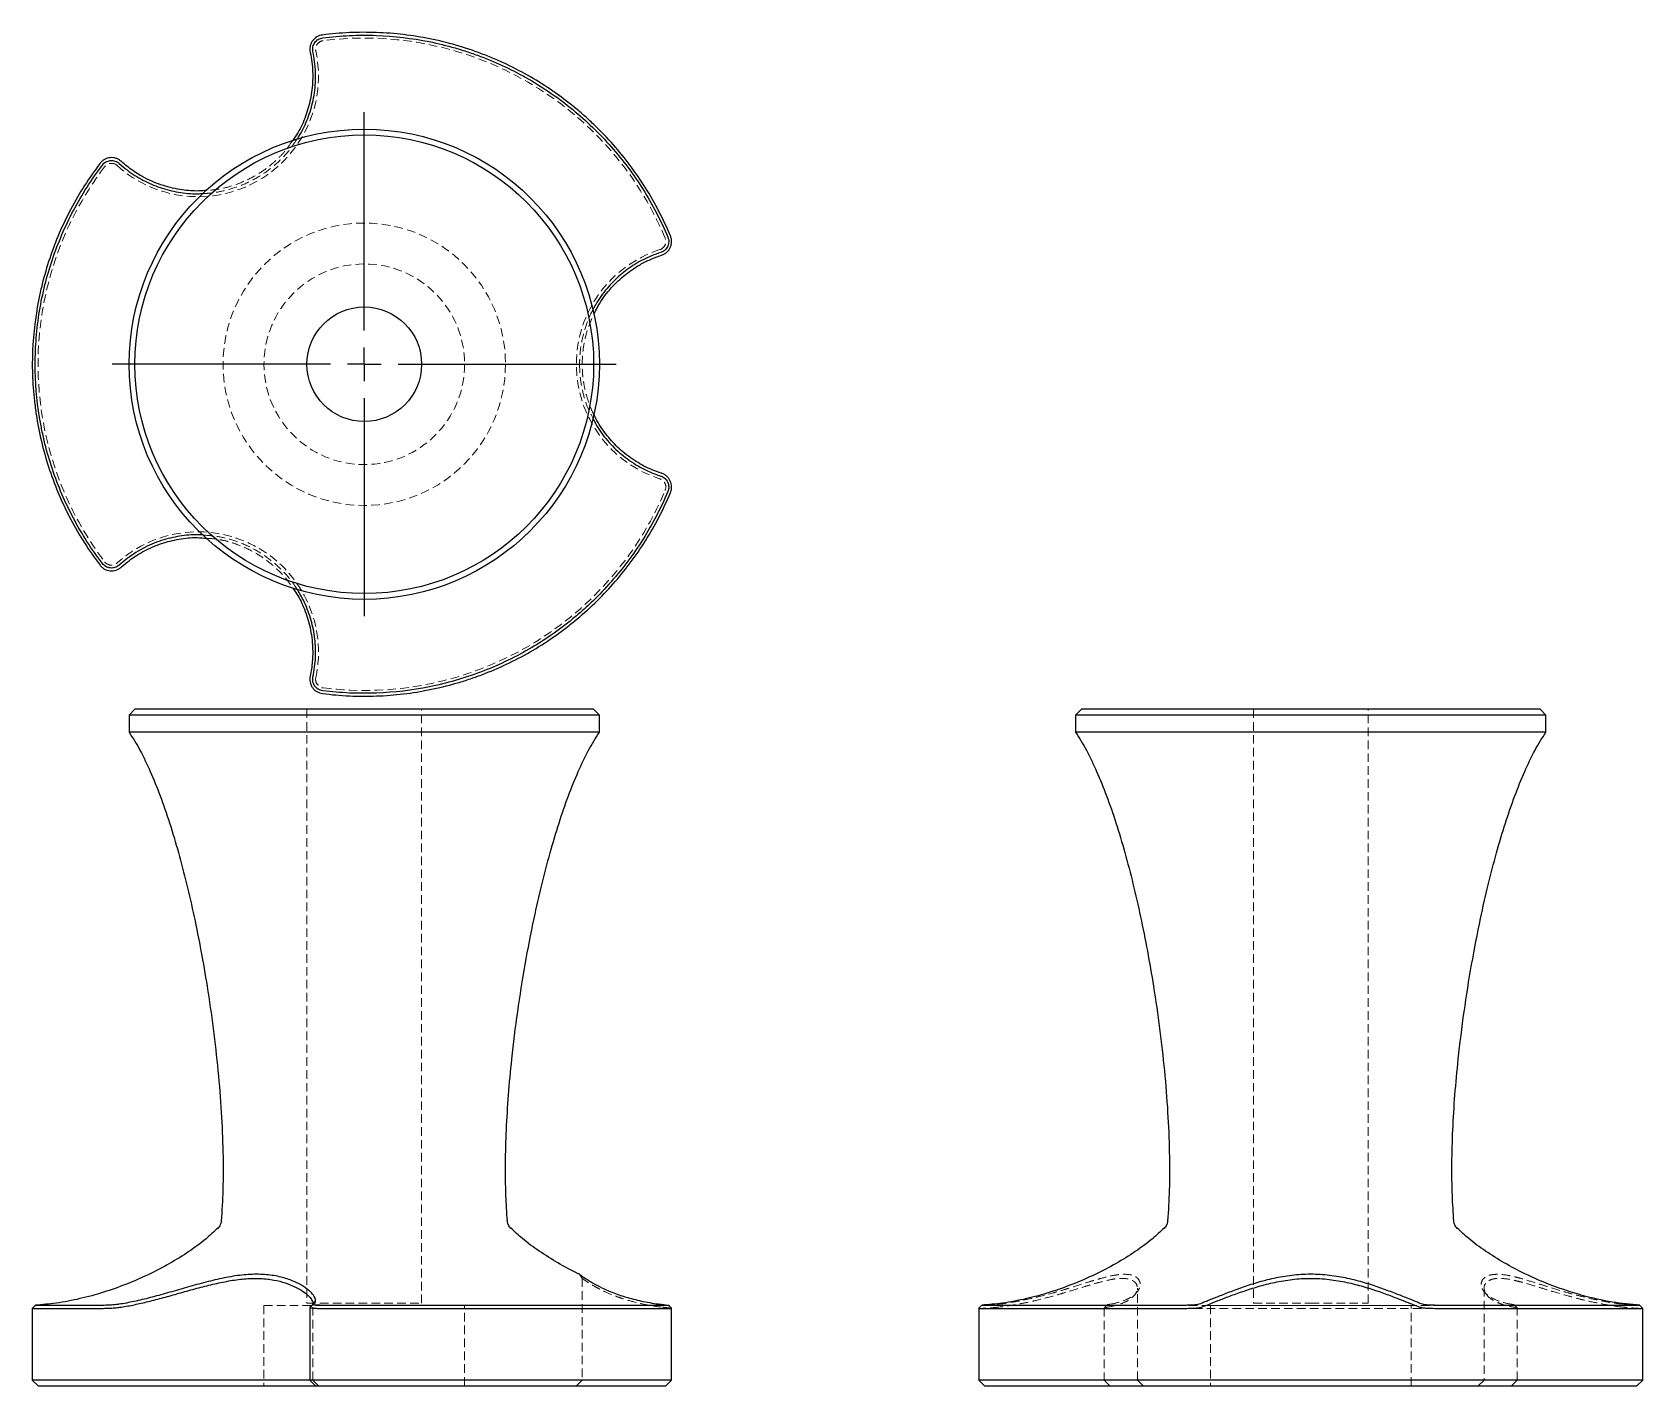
# Model space of a CAD drawing. Header units: millimetres. Extents: x 34 to 272, y 7 to 207.
import ezdxf

# ---------------------------------------------------------------- set-up
doc = ezdxf.new("R2010")
doc.units = ezdxf.units.MM
doc.linetypes.add('HIDDEN', pattern=[1.905, 1.27, -0.635])
doc.layers.add('10', color=7, linetype='Continuous')

# ---------------------------------------------------------------- blocks, each defined once
blk = doc.blocks.new('SW_CENTERMARKSYMBOL_0')
at = {"layer": '10', "color": 0}
for p, q in [((0, 5), (0, 37.25)), ((0, 0), (0, 2.5)), ((-5, 0), (-37.25, 0)), ((0, 0), (-2.5, 0)), ((0, 0), (0, -2.5)), ((0, 0), (2.5, 0)), ((5, 0), (37.25, 0)), ((0, -5), (0, -37.25))]:
    blk.add_line(p, q, dxfattribs=at)

msp = doc.modelspace()

# ---------------------------------------------------------------- linework, layer by layer
at = {"color": 7, "linetype": 'Continuous', "lineweight": 25}
for p, q in [((49.21, 107), (48.37, 106.15)), ((48.37, 106.15), (48.37, 103.61)), ((117.86, 106.15), (48.37, 106.15)), ((117.01, 107), (49.21, 107)), ((117.86, 106.15), (117.01, 107)), ((117.86, 103.61), (117.86, 106.15)), ((189.1, 107), (188.25, 106.15)), ((188.25, 106.15), (188.25, 103.61)), ((223, 106.15), (188.25, 106.15)), ((223, 107), (189.1, 107)), ((256.9, 107), (223, 107)), ((257.75, 106.15), (223, 106.15)), ((257.75, 106.15), (256.9, 107)), ((257.75, 103.61), (257.75, 106.15)), ((117.86, 103.61), (48.37, 103.61)), ((223, 103.61), (188.25, 103.61)), ((257.75, 103.61), (223, 103.61)), ((34.47, 18.89), (34.03, 18.42)), ((34.04, 18.44), (34.04, 7.85)), ((75.06, 18.58), (75.06, 7.85)), ((128.53, 7.85), (128.53, 18.45)), ((174.36, 18.89), (173.91, 18.42)), ((173.93, 18.44), (173.93, 7.85)), ((272.08, 18.42), (271.64, 18.89)), ((272.07, 7.85), (272.07, 18.44)), ((34.04, 7.85), (34.89, 7)), ((44.06, 7.85), (34.04, 7.85)), ((47.17, 7.85), (44.06, 7.85)), ((75.06, 7.85), (47.17, 7.85)), ((75.06, 7.85), (75.91, 7)), ((76.91, 7.85), (75.06, 7.85)), ((128.37, 7.85), (76.91, 7.85)), ((127.68, 7), (128.53, 7.85)), ((128.53, 7.85), (128.37, 7.85)), ((173.93, 7.85), (174.78, 7)), ((204.03, 7.85), (173.93, 7.85)), ((206.87, 7.85), (204.03, 7.85)), ((239.13, 7.85), (206.87, 7.85)), ((241.97, 7.85), (239.13, 7.85)), ((272.07, 7.85), (241.97, 7.85)), ((271.22, 7), (272.07, 7.85)), ((34.89, 7), (44.73, 7)), ((44.73, 7), (46.6, 7)), ((46.6, 7), (75.91, 7)), ((75.91, 7), (77.02, 7)), ((77.02, 7), (127.58, 7)), ((127.58, 7), (127.68, 7)), ((174.78, 7), (204.36, 7)), ((204.36, 7), (206.06, 7)), ((206.06, 7), (239.94, 7)), ((239.94, 7), (241.64, 7)), ((241.64, 7), (271.22, 7))]:
    msp.add_line(p, q, dxfattribs=at)
at = {"color": 7, "linetype": 'HIDDEN', "lineweight": 18}
for p, q in [((74.64, 107), (74.64, 19.2)), ((91.59, 19.2), (91.59, 107)), ((214.53, 107), (214.53, 19.2)), ((231.47, 19.2), (231.47, 107)), ((114.93, 23.48), (115.32, 22.88)), ((115.32, 22.88), (115.32, 7.85)), ((197.38, 7.85), (197.38, 21.45)), ((248.62, 21.45), (248.62, 7.85)), ((74.64, 19.2), (91.59, 19.2)), ((75.49, 19.2), (75.49, 19.21)), ((75.49, 7.85), (75.49, 19.2)), ((75.51, 19.05), (75.52, 19.03)), ((75.88, 19.72), (75.89, 19.55)), ((214.53, 19.2), (223, 19.2)), ((223, 19.2), (231.47, 19.2)), ((68.28, 18.86), (97.94, 18.86)), ((68.28, 18.86), (68.28, 7)), ((75.06, 18.58), (75.06, 18.58)), ((97.94, 7), (97.94, 18.86)), ((192.46, 18.49), (192.46, 7.85)), ((208.17, 18.86), (223, 18.86)), ((208.17, 18.86), (208.17, 7)), ((223, 18.86), (237.83, 18.86)), ((237.83, 7), (237.83, 18.86)), ((253.54, 7.85), (253.54, 18.49)), ((76.33, 7), (75.49, 7.85)), ((115.32, 7.85), (114.47, 7)), ((192.46, 7.85), (193.3, 7)), ((198.23, 7), (197.38, 7.85)), ((248.62, 7.85), (247.77, 7)), ((252.7, 7), (253.54, 7.85))]:
    msp.add_line(p, q, dxfattribs=at)
at = {"color": 7, "linetype": 'Continuous', "lineweight": 25}
for radius in [34.75, 33.9, 8.47]:
    msp.add_circle((83.11, 158), radius, dxfattribs=at)
at = {"color": 7, "linetype": 'HIDDEN', "lineweight": 18}
for radius in [20.87, 14.83]:
    msp.add_circle((83.11, 158), radius, dxfattribs=at)
for centre, radius, start, end in [((77.18, 204.57), 1.27, 97.261, 192.1256), ((83.11, 158), 48.22, 22.739, 97.261), ((58.54, 200.57), 17.8, 227.8744, 12.1256), ((83.11, 158), 48.22, 142.739, 217.261), ((45.75, 186.43), 1.27, 47.8744, 142.739), ((126.41, 176.15), 1.27, 287.8744, 22.739), ((132.26, 158), 17.8, 107.8744, 252.1256), ((126.41, 139.85), 1.27, 337.261, 72.1256), ((83.11, 158), 48.22, 262.739, 337.261), ((58.54, 115.43), 17.8, 347.8744, 132.1256), ((45.75, 129.57), 1.27, 217.261, 312.1256), ((77.18, 111.43), 1.27, 167.8744, 262.739)]:
    msp.add_arc(centre, radius, start, end, dxfattribs=at)
at = {"color": 7, "linetype": 'Continuous', "lineweight": 25}
for points, knots in [([(76.91, 206.67), (76.76, 206.66), (76.62, 206.62), (76.34, 206.53), (76.21, 206.46), (75.84, 206.24), (75.62, 206.03), (75.36, 205.68), (75.29, 205.55), (75.18, 205.28), (75.13, 205.14), (75.07, 204.85), (75.06, 204.71), (75.06, 204.42), (75.08, 204.27), (75.11, 204.13)], [0, 0, 0, 0, 0.125, 0.125, 0.25, 0.25, 0.5, 0.5, 0.625, 0.625, 0.75, 0.75, 0.875, 0.875, 1, 1, 1, 1]), ([(75.51, 204.25), (75.47, 204.48), (75.47, 204.71), (75.57, 205.16), (75.67, 205.38), (75.94, 205.75), (76.11, 205.91), (76.51, 206.15), (76.73, 206.23), (76.96, 206.25)], [0, 0, 0, 0, 0.25, 0.25, 0.5, 0.5, 0.75, 0.75, 1, 1, 1, 1]), ([(128.37, 176.97), (127.85, 178.2), (127.28, 179.42), (126.05, 181.79), (125.38, 182.96), (123.25, 186.34), (121.67, 188.46), (119.05, 191.44), (118.13, 192.39), (116.7, 193.78), (116.21, 194.23), (115.21, 195.12), (114.7, 195.55), (112.12, 197.67), (109.94, 199.17), (106.51, 201.15), (105.33, 201.77), (103.54, 202.62), (102.93, 202.89), (101.7, 203.41), (101.08, 203.66), (97.95, 204.85), (95.4, 205.58), (90.22, 206.62), (87.59, 206.94), (83.58, 207.08), (82.24, 207.08), (79.57, 206.96), (78.24, 206.84), (76.91, 206.67)], [0, 0, 0, 0, 0.0625, 0.0625, 0.125, 0.125, 0.25, 0.25, 0.3125, 0.3125, 0.34375, 0.34375, 0.375, 0.375, 0.5, 0.5, 0.5625, 0.5625, 0.59375, 0.59375, 0.625, 0.625, 0.75, 0.75, 0.875, 0.875, 0.9375, 0.9375, 1, 1, 1, 1]), ([(76.96, 206.25), (78.28, 206.42), (79.6, 206.54), (82.25, 206.65), (83.59, 206.66), (87.55, 206.51), (90.15, 206.2), (94, 205.43), (95.28, 205.12), (97.18, 204.57), (97.81, 204.37), (99.06, 203.96), (99.69, 203.74), (102.79, 202.57), (105.16, 201.44), (108.56, 199.48), (109.67, 198.78), (111.83, 197.28), (112.89, 196.49), (115.97, 193.96), (117.85, 192.13), (121.32, 188.2), (122.89, 186.1), (125.02, 182.73), (125.68, 181.58), (126.9, 179.23), (127.46, 178.03), (127.98, 176.8)], [0, 0, 0, 0, 0.0625, 0.0625, 0.125, 0.125, 0.25, 0.25, 0.3125, 0.3125, 0.34375, 0.34375, 0.375, 0.375, 0.5, 0.5, 0.5625, 0.5625, 0.625, 0.625, 0.75, 0.75, 0.875, 0.875, 0.9375, 0.9375, 1, 1, 1, 1]), ([(75.12, 204.08), (75.21, 203.6), (75.46, 202.22), (75.54, 199.9), (75.23, 197.21), (74.47, 194.62), (73.57, 192.54), (72.76, 191.42), (72.48, 191.05)], [0, 0, 0, 0, 0.1054636, 0.3009333, 0.5019197, 0.6972755, 0.8972938, 1, 1, 1, 1]), ([(73.17, 191.29), (73.25, 191.39), (73.86, 192.24), (74.67, 194.02), (75.56, 196.69), (75.9, 199.12), (75.92, 201.17), (75.8, 202.71), (75.61, 203.72), (75.52, 204.22)], [0, 0, 0, 0, 0.029826, 0.2319485, 0.4388491, 0.6609743, 0.7758198, 0.8906541, 1, 1, 1, 1]), ([(47.17, 188), (47.06, 188.1), (46.94, 188.18), (46.69, 188.33), (46.55, 188.39), (46.14, 188.53), (45.84, 188.56), (45.41, 188.52), (45.26, 188.49), (44.98, 188.41), (44.85, 188.35), (44.59, 188.21), (44.47, 188.12), (44.25, 187.93), (44.15, 187.83), (44.06, 187.71)], [0, 0, 0, 0, 0.125, 0.125, 0.25, 0.25, 0.5, 0.5, 0.625, 0.625, 0.75, 0.75, 0.875, 0.875, 1, 1, 1, 1]), ([(44.4, 187.45), (44.54, 187.64), (44.71, 187.79), (45.12, 188.02), (45.34, 188.09), (45.8, 188.14), (46.04, 188.11), (46.48, 187.97), (46.68, 187.86), (46.85, 187.71)], [0, 0, 0, 0, 0.25, 0.25, 0.5, 0.5, 0.75, 0.75, 1, 1, 1, 1]), ([(44.06, 187.71), (43.25, 186.64), (42.48, 185.54), (41.04, 183.29), (40.36, 182.13), (38.49, 178.59), (37.45, 176.16), (36.19, 172.4), (35.82, 171.13), (35.33, 169.2), (35.19, 168.55), (34.92, 167.24), (34.8, 166.58), (34.26, 163.29), (34.04, 160.65), (34.04, 156.68), (34.1, 155.36), (34.26, 153.38), (34.33, 152.72), (34.49, 151.39), (34.58, 150.73), (35.12, 147.43), (35.76, 144.86), (37.45, 139.85), (38.49, 137.41), (40.37, 133.86), (41.05, 132.71), (42.48, 130.45), (43.25, 129.36), (44.06, 128.29)], [0, 0, 0, 0, 0.0625, 0.0625, 0.125, 0.125, 0.25, 0.25, 0.3125, 0.3125, 0.34375, 0.34375, 0.375, 0.375, 0.5, 0.5, 0.5625, 0.5625, 0.59375, 0.59375, 0.625, 0.625, 0.75, 0.75, 0.875, 0.875, 0.9375, 0.9375, 1, 1, 1, 1]), ([(44.4, 128.55), (43.59, 129.61), (42.83, 130.69), (41.41, 132.93), (40.74, 134.08), (38.88, 137.59), (37.85, 140), (36.6, 143.72), (36.23, 144.98), (35.75, 146.89), (35.6, 147.54), (35.34, 148.83), (35.22, 149.49), (34.68, 152.75), (34.47, 155.37), (34.47, 159.3), (34.52, 160.61), (34.73, 163.23), (34.89, 164.54), (35.54, 168.47), (36.18, 171.02), (37.86, 175.99), (38.89, 178.4), (40.75, 181.93), (41.41, 183.07), (42.84, 185.31), (43.59, 186.39), (44.4, 187.45)], [0, 0, 0, 0, 0.0625, 0.0625, 0.125, 0.125, 0.25, 0.25, 0.3125, 0.3125, 0.34375, 0.34375, 0.375, 0.375, 0.5, 0.5, 0.5625, 0.5625, 0.625, 0.625, 0.75, 0.75, 0.875, 0.875, 0.9375, 0.9375, 1, 1, 1, 1]), ([(46.88, 187.68), (47.27, 187.35), (48.36, 186.42), (50.37, 185.16), (52.92, 184.05), (55.64, 183.38), (57.8, 183.16), (59.04, 183.23), (59.33, 183.24)], [0, 0, 0, 0, 0.1098413, 0.3126483, 0.5154001, 0.7235231, 0.9372715, 1, 1, 1, 1]), ([(59.85, 183.71), (59.45, 183.67), (58.22, 183.55), (56.05, 183.75), (53.36, 184.34), (50.92, 185.36), (48.84, 186.59), (47.75, 187.5), (47.2, 187.96)], [0, 0, 0, 0, 0.08772, 0.269797, 0.479401, 0.695043, 0.846207, 1, 1, 1, 1]), ([(127.98, 176.8), (128.07, 176.59), (128.11, 176.36), (128.1, 175.89), (128.05, 175.66), (127.87, 175.24), (127.73, 175.05), (127.39, 174.74), (127.19, 174.62), (126.97, 174.55)], [0, 0, 0, 0, 0.25, 0.25, 0.5, 0.5, 0.75, 0.75, 1, 1, 1, 1]), ([(127.06, 174.13), (127.2, 174.18), (127.34, 174.23), (127.59, 174.38), (127.71, 174.47), (128.04, 174.76), (128.21, 175), (128.4, 175.39), (128.45, 175.53), (128.51, 175.82), (128.53, 175.96), (128.53, 176.26), (128.52, 176.4), (128.47, 176.69), (128.42, 176.83), (128.37, 176.97)], [0, 0, 0, 0, 0.125, 0.125, 0.25, 0.25, 0.5, 0.5, 0.625, 0.625, 0.75, 0.75, 0.875, 0.875, 1, 1, 1, 1]), ([(126.93, 174.53), (126.48, 174.37), (125.14, 173.9), (123.07, 172.82), (120.84, 171.19), (118.89, 169.18), (117.61, 167.41), (117.03, 166.3), (116.9, 166.04)], [0, 0, 0, 0, 0.105571, 0.308332, 0.511041, 0.719098, 0.933485, 1, 1, 1, 1]), ([(117.05, 165.34), (117.25, 165.77), (117.86, 167.11), (119.32, 169.04), (121.03, 170.76), (122.59, 171.94), (123.91, 172.77), (125.38, 173.53), (126.47, 173.92), (127.02, 174.12)], [0, 0, 0, 0, 0.106044, 0.321953, 0.533155, 0.64201, 0.750858, 0.874706, 1, 1, 1, 1]), ([(116.9, 150.06), (117.04, 149.75), (117.59, 148.54), (118.99, 146.7), (121.08, 144.61), (123.21, 143.13), (125.19, 142.09), (126.35, 141.68), (126.93, 141.47)], [0, 0, 0, 0, 0.074743, 0.29617, 0.511728, 0.733462, 0.86588, 1, 1, 1, 1]), ([(127.02, 141.88), (126.57, 142.04), (125.26, 142.51), (123.22, 143.59), (121.05, 145.2), (119.17, 147.14), (117.85, 148.98), (117.22, 150.2), (117.01, 150.62)], [0, 0, 0, 0, 0.103291, 0.298851, 0.49988, 0.695324, 0.895444, 1, 1, 1, 1]), ([(126.97, 141.45), (127.19, 141.38), (127.39, 141.26), (127.73, 140.95), (127.87, 140.76), (128.05, 140.33), (128.1, 140.1), (128.11, 139.64), (128.07, 139.41), (127.98, 139.2)], [0, 0, 0, 0, 0.25, 0.25, 0.5, 0.5, 0.75, 0.75, 1, 1, 1, 1]), ([(128.37, 139.03), (128.42, 139.17), (128.47, 139.31), (128.52, 139.6), (128.53, 139.75), (128.53, 140.18), (128.46, 140.48), (128.27, 140.87), (128.2, 141), (128.02, 141.24), (127.93, 141.34), (127.71, 141.54), (127.59, 141.62), (127.34, 141.77), (127.2, 141.82), (127.06, 141.87)], [0, 0, 0, 0, 0.125, 0.125, 0.25, 0.25, 0.5, 0.5, 0.625, 0.625, 0.75, 0.75, 0.875, 0.875, 1, 1, 1, 1]), ([(76.91, 109.33), (78.24, 109.16), (79.58, 109.04), (82.25, 108.92), (83.59, 108.92), (87.59, 109.06), (90.22, 109.38), (94.1, 110.16), (95.39, 110.47), (97.3, 111.02), (97.94, 111.22), (99.21, 111.64), (99.84, 111.87), (102.96, 113.05), (105.35, 114.18), (108.79, 116.16), (109.9, 116.87), (111.54, 118), (112.08, 118.39), (113.15, 119.19), (113.67, 119.61), (116.26, 121.73), (118.17, 123.57), (121.66, 127.53), (123.25, 129.65), (125.39, 133.05), (126.05, 134.22), (127.28, 136.59), (127.85, 137.8), (128.37, 139.03)], [0, 0, 0, 0, 0.0625, 0.0625, 0.125, 0.125, 0.25, 0.25, 0.3125, 0.3125, 0.34375, 0.34375, 0.375, 0.375, 0.5, 0.5, 0.5625, 0.5625, 0.59375, 0.59375, 0.625, 0.625, 0.75, 0.75, 0.875, 0.875, 0.9375, 0.9375, 1, 1, 1, 1]), ([(127.98, 139.2), (127.46, 137.97), (126.9, 136.77), (125.67, 134.42), (125.01, 133.26), (122.9, 129.91), (121.32, 127.81), (118.72, 124.86), (117.82, 123.91), (116.4, 122.53), (115.92, 122.08), (114.93, 121.2), (114.42, 120.77), (111.86, 118.67), (109.7, 117.18), (105.17, 114.56), (102.79, 113.44), (97.82, 111.56), (95.3, 110.83), (90.16, 109.8), (87.55, 109.49), (84.24, 109.37), (83.57, 109.36), (82.25, 109.36), (81.59, 109.38), (79.6, 109.46), (78.28, 109.58), (76.96, 109.75)], [0, 0, 0, 0, 0.0625, 0.0625, 0.125, 0.125, 0.25, 0.25, 0.3125, 0.3125, 0.34375, 0.34375, 0.375, 0.375, 0.5, 0.5, 0.625, 0.625, 0.75, 0.75, 0.875, 0.875, 0.90625, 0.90625, 0.9375, 0.9375, 1, 1, 1, 1]), ([(59.35, 132.74), (59.18, 132.76), (58.12, 132.87), (56.13, 132.68), (53.38, 132.11), (51.11, 131.19), (49.33, 130.18), (48.04, 129.31), (47.26, 128.64), (46.88, 128.32)], [0, 0, 0, 0, 0.0367388, 0.2372833, 0.4425587, 0.6632083, 0.7772945, 0.8913696, 1, 1, 1, 1]), ([(47.2, 128.04), (47.58, 128.35), (48.64, 129.26), (50.61, 130.49), (53.1, 131.57), (55.72, 132.2), (57.98, 132.46), (59.37, 132.32), (59.85, 132.27)], [0, 0, 0, 0, 0.105193, 0.300116, 0.50054, 0.69535, 0.894807, 1, 1, 1, 1]), ([(44.06, 128.29), (44.15, 128.17), (44.25, 128.07), (44.47, 127.88), (44.59, 127.79), (44.98, 127.58), (45.26, 127.49), (45.7, 127.45), (45.85, 127.45), (46.14, 127.49), (46.28, 127.52), (46.56, 127.61), (46.69, 127.67), (46.94, 127.82), (47.06, 127.9), (47.17, 128)], [0, 0, 0, 0, 0.125, 0.125, 0.25, 0.25, 0.5, 0.5, 0.625, 0.625, 0.75, 0.75, 0.875, 0.875, 1, 1, 1, 1]), ([(46.85, 128.29), (46.68, 128.14), (46.48, 128.03), (46.04, 127.89), (45.8, 127.86), (45.34, 127.91), (45.12, 127.98), (44.72, 128.21), (44.54, 128.36), (44.4, 128.55)], [0, 0, 0, 0, 0.25, 0.25, 0.5, 0.5, 0.75, 0.75, 1, 1, 1, 1]), ([(72.52, 124.93), (72.74, 124.63), (73.44, 123.65), (74.35, 121.69), (75.18, 119.07), (75.51, 116.44), (75.48, 114.03), (75.24, 112.63), (75.12, 111.92)], [0, 0, 0, 0, 0.082594, 0.265635, 0.476337, 0.693105, 0.845228, 1, 1, 1, 1]), ([(75.52, 111.78), (75.61, 112.28), (75.88, 113.7), (75.96, 116.06), (75.65, 118.83), (74.87, 121.52), (73.98, 123.5), (73.3, 124.53), (73.15, 124.77)], [0, 0, 0, 0, 0.110032, 0.31309, 0.516093, 0.724474, 0.938478, 1, 1, 1, 1]), ([(75.11, 111.87), (75.08, 111.73), (75.06, 111.58), (75.06, 111.29), (75.07, 111.15), (75.16, 110.72), (75.28, 110.44), (75.53, 110.09), (75.63, 109.97), (75.84, 109.77), (75.96, 109.69), (76.21, 109.54), (76.35, 109.47), (76.62, 109.38), (76.76, 109.34), (76.91, 109.33)], [0, 0, 0, 0, 0.125, 0.125, 0.25, 0.25, 0.5, 0.5, 0.625, 0.625, 0.75, 0.75, 0.875, 0.875, 1, 1, 1, 1]), ([(76.96, 109.75), (76.73, 109.77), (76.51, 109.85), (76.11, 110.09), (75.94, 110.25), (75.67, 110.62), (75.57, 110.84), (75.47, 111.29), (75.47, 111.52), (75.51, 111.75)], [0, 0, 0, 0, 0.25, 0.25, 0.5, 0.5, 0.75, 0.75, 1, 1, 1, 1]), ([(48.37, 103.61), (48.91, 102.73), (50.07, 100.87), (51.55, 97.71), (53.01, 94.12), (54.38, 90.12), (55.68, 85.77), (56.88, 81.14), (57.99, 76.29), (59, 71.24), (59.95, 65.73), (60.8, 59.82), (61.51, 53.61), (62, 47.51), (62.25, 41.63), (62.27, 36.27), (62.06, 32.89), (61.96, 31.37)], [0, 0, 0, 0, 0.041632, 0.088534, 0.140676, 0.197775, 0.259353, 0.323588, 0.390846, 0.460359, 0.531312, 0.616491, 0.701108, 0.783803, 0.863317, 0.938553, 1, 1, 1, 1]), ([(104.26, 31.37), (104.18, 32.63), (103.99, 35.46), (103.96, 39.95), (104.09, 44.9), (104.41, 50.04), (104.95, 55.86), (105.75, 62.3), (106.85, 69.24), (108.06, 75.49), (109.31, 80.99), (110.53, 85.69), (111.83, 90.08), (113.21, 94.1), (114.66, 97.69), (116.16, 100.86), (117.31, 102.73), (117.86, 103.61)], [0, 0, 0, 0, 0.050972, 0.114428, 0.181221, 0.250709, 0.322149, 0.417289, 0.512434, 0.605594, 0.674335, 0.739952, 0.801706, 0.858966, 0.911249, 0.958272, 1, 1, 1, 1]), ([(188.25, 103.61), (188.8, 102.73), (189.95, 100.87), (191.44, 97.71), (192.89, 94.12), (194.27, 90.12), (195.56, 85.77), (196.77, 81.14), (197.88, 76.29), (198.88, 71.24), (199.84, 65.73), (200.69, 59.82), (201.4, 53.61), (201.89, 47.51), (202.13, 41.63), (202.16, 36.27), (201.95, 32.89), (201.85, 31.37)], [0, 0, 0, 0, 0.041632, 0.088534, 0.140676, 0.197775, 0.259353, 0.323588, 0.390846, 0.460359, 0.531311, 0.61649, 0.701108, 0.783802, 0.863316, 0.938552, 1, 1, 1, 1]), ([(244.15, 31.37), (244.07, 32.63), (243.88, 35.46), (243.85, 39.95), (243.98, 44.9), (244.3, 50.04), (244.84, 55.86), (245.64, 62.3), (246.74, 69.24), (247.95, 75.49), (249.19, 80.99), (250.41, 85.69), (251.72, 90.08), (253.1, 94.1), (254.55, 97.69), (256.04, 100.86), (257.2, 102.73), (257.75, 103.61)], [0, 0, 0, 0, 0.050974, 0.11443, 0.181223, 0.25071, 0.32215, 0.41729, 0.512435, 0.605594, 0.674335, 0.739953, 0.801706, 0.858966, 0.91125, 0.958272, 1, 1, 1, 1]), ([(61.98, 31.37), (61.94, 31.16), (61.87, 30.75), (61.6, 30.43), (61.46, 30.27)], [0, 0, 0, 0, 0.500001, 1, 1, 1, 1]), ([(201.87, 31.37), (201.83, 31.16), (201.76, 30.75), (201.48, 30.43), (201.35, 30.27)], [0, 0, 0, 0, 0.499994, 1, 1, 1, 1]), ([(244.66, 30.27), (244.52, 30.43), (244.25, 30.75), (244.17, 31.16), (244.14, 31.37)], [0, 0, 0, 0, 0.5000244, 1, 1, 1, 1]), ([(61.44, 30.29), (60.87, 29.76), (59.54, 28.51), (57.15, 26.78), (54.32, 25.01), (51.23, 23.41), (47.96, 21.99), (44.57, 20.78), (41.1, 19.84), (37.73, 19.18), (35.52, 18.99), (34.49, 18.91)], [0, 0, 0, 0, 0.078126, 0.184385, 0.296588, 0.413768, 0.53454, 0.655129, 0.776195, 0.896477, 1, 1, 1, 1]), ([(114.94, 23.49), (114.87, 23.52), (113.76, 23.99), (111.76, 25.13), (108.98, 26.84), (106.65, 28.55), (105.34, 29.77), (104.79, 30.29)], [0, 0, 0, 0, 0.016467, 0.295204, 0.562131, 0.815082, 1, 1, 1, 1]), ([(201.33, 30.29), (200.76, 29.76), (199.42, 28.51), (197.03, 26.78), (194.21, 25.01), (191.12, 23.41), (187.85, 21.99), (184.46, 20.78), (180.99, 19.84), (177.62, 19.18), (175.41, 19), (174.39, 18.91)], [0, 0, 0, 0, 0.078112, 0.184405, 0.296644, 0.413862, 0.534672, 0.655299, 0.776403, 0.896724, 1, 1, 1, 1]), ([(271.64, 18.91), (270.29, 19.04), (267.41, 19.3), (263.11, 20.3), (258.77, 21.72), (254.94, 23.37), (251.64, 25.11), (248.87, 26.85), (246.54, 28.55), (245.23, 29.77), (244.67, 30.29)], [0, 0, 0, 0, 0.136703, 0.290257, 0.444005, 0.595044, 0.70983, 0.819753, 0.92392, 1, 1, 1, 1]), ([(75.52, 19.05), (75.72, 19.16), (75.84, 19.3), (75.93, 19.63), (75.9, 19.83), (75.71, 20.26), (75.55, 20.49), (75.2, 20.86), (75.06, 20.98), (74.76, 21.23), (74.59, 21.36), (74.05, 21.74), (73.62, 22), (72.9, 22.35), (72.64, 22.46), (72.09, 22.68), (71.79, 22.78), (70.87, 23.06), (70.21, 23.22), (69.13, 23.37), (68.76, 23.41), (67.99, 23.47), (67.59, 23.48), (66.39, 23.48), (65.55, 23.43), (64.26, 23.27), (63.82, 23.2), (62.93, 23.05), (62.49, 22.97), (61.15, 22.68), (60.25, 22.46), (58.9, 22.11), (58.44, 21.98), (57.54, 21.73), (57.1, 21.61), (55.77, 21.23), (54.89, 20.97), (53.58, 20.6), (53.15, 20.48), (52.3, 20.25), (51.88, 20.14), (50.65, 19.82), (49.85, 19.63), (48.32, 19.3), (47.58, 19.16), (46.88, 19.05)], [0, 0, 0, 0, 0.0625, 0.0625, 0.125, 0.125, 0.1875, 0.1875, 0.21875, 0.21875, 0.25, 0.25, 0.3125, 0.3125, 0.34375, 0.34375, 0.375, 0.375, 0.4375, 0.4375, 0.46875, 0.46875, 0.5, 0.5, 0.5625, 0.5625, 0.59375, 0.59375, 0.625, 0.625, 0.6875, 0.6875, 0.71875, 0.71875, 0.75, 0.75, 0.8125, 0.8125, 0.84375, 0.84375, 0.875, 0.875, 0.9375, 0.9375, 1, 1, 1, 1]), ([(47.2, 18.63), (47.81, 18.73), (48.46, 18.85), (49.8, 19.13), (50.49, 19.29), (51.56, 19.55), (51.93, 19.64), (52.67, 19.83), (53.04, 19.94), (54.18, 20.24), (54.94, 20.46), (56.49, 20.89), (57.27, 21.11), (58.46, 21.44), (58.86, 21.54), (59.65, 21.75), (60.04, 21.84), (61.22, 22.13), (62, 22.3), (63.16, 22.51), (63.55, 22.58), (64.32, 22.69), (64.7, 22.74), (65.83, 22.85), (66.55, 22.88), (67.6, 22.87), (67.95, 22.85), (68.62, 22.8), (68.95, 22.76), (69.89, 22.62), (70.48, 22.49), (71.56, 22.18), (72.06, 21.99), (72.96, 21.6), (73.36, 21.39), (74.06, 20.95), (74.37, 20.73), (74.86, 20.3), (75.06, 20.09), (75.35, 19.69), (75.44, 19.51), (75.47, 19.34)], [0, 0, 0, 0, 0.0625, 0.0625, 0.125, 0.125, 0.15625, 0.15625, 0.1875, 0.1875, 0.25, 0.25, 0.3125, 0.3125, 0.34375, 0.34375, 0.375, 0.375, 0.4375, 0.4375, 0.46875, 0.46875, 0.5, 0.5, 0.5625, 0.5625, 0.59375, 0.59375, 0.625, 0.625, 0.6875, 0.6875, 0.75, 0.75, 0.8125, 0.8125, 0.875, 0.875, 0.9375, 0.9375, 1, 1, 1, 1]), ([(114.93, 23.48), (114.93, 23.48), (115.01, 23.42), (115.3, 23.21), (115.52, 23.06), (115.95, 22.78), (116.11, 22.67), (116.46, 22.46), (116.65, 22.34), (117.26, 21.99), (117.72, 21.74), (118.77, 21.23), (119.37, 20.97), (120.64, 20.48), (121.32, 20.25), (122.41, 19.93), (122.79, 19.83), (123.57, 19.64), (123.97, 19.54), (125.19, 19.3), (126.04, 19.16), (126.93, 19.05)], [0, 0, 0, 0, 0.125, 0.125, 0.25, 0.25, 0.3125, 0.3125, 0.375, 0.375, 0.5, 0.5, 0.625, 0.625, 0.75, 0.75, 0.8125, 0.8125, 0.875, 0.875, 1, 1, 1, 1]), ([(223, 23.48), (222.06, 23.48), (221.12, 23.42), (219.3, 23.21), (218.41, 23.06), (217.11, 22.78), (216.68, 22.67), (215.84, 22.46), (215.43, 22.34), (214.23, 21.99), (213.47, 21.74), (212.03, 21.23), (211.34, 20.97), (210.08, 20.48), (209.5, 20.25), (208.7, 19.93), (208.45, 19.83), (207.97, 19.64), (207.74, 19.54), (207.11, 19.3), (206.75, 19.16), (206.47, 19.05)], [0, 0, 0, 0, 0.125, 0.125, 0.25, 0.25, 0.3125, 0.3125, 0.375, 0.375, 0.5, 0.5, 0.625, 0.625, 0.75, 0.75, 0.8125, 0.8125, 0.875, 0.875, 1, 1, 1, 1]), ([(206.88, 18.63), (207.16, 18.74), (207.52, 18.88), (208.33, 19.2), (208.79, 19.39), (209.57, 19.69), (209.84, 19.8), (210.42, 20.02), (210.72, 20.13), (211.65, 20.48), (212.31, 20.72), (213.37, 21.08), (213.73, 21.2), (214.48, 21.45), (214.86, 21.56), (216.03, 21.9), (216.84, 22.11), (218.1, 22.38), (218.52, 22.46), (219.39, 22.6), (219.83, 22.67), (221.18, 22.82), (222.08, 22.88), (223, 22.88)], [0, 0, 0, 0, 0.125, 0.125, 0.25, 0.25, 0.3125, 0.3125, 0.375, 0.375, 0.5, 0.5, 0.5625, 0.5625, 0.625, 0.625, 0.75, 0.75, 0.8125, 0.8125, 0.875, 0.875, 1, 1, 1, 1]), ([(239.53, 19.05), (239.25, 19.16), (238.89, 19.3), (238.05, 19.63), (237.57, 19.83), (236.51, 20.25), (235.92, 20.49), (234.97, 20.85), (234.64, 20.98), (233.96, 21.23), (233.6, 21.36), (232.52, 21.74), (231.76, 21.99), (230.57, 22.35), (230.16, 22.46), (229.32, 22.68), (228.89, 22.78), (227.59, 23.06), (226.7, 23.21), (225.33, 23.37), (224.87, 23.41), (223.94, 23.47), (223.47, 23.48), (223, 23.48)], [0, 0, 0, 0, 0.125, 0.125, 0.25, 0.25, 0.375, 0.375, 0.4375, 0.4375, 0.5, 0.5, 0.625, 0.625, 0.6875, 0.6875, 0.75, 0.75, 0.875, 0.875, 0.9375, 0.9375, 1, 1, 1, 1]), ([(223, 22.88), (223.92, 22.88), (224.83, 22.82), (226.61, 22.62), (227.47, 22.47), (228.74, 22.2), (229.16, 22.1), (229.97, 21.89), (230.37, 21.78), (231.54, 21.44), (232.28, 21.21), (233.69, 20.73), (234.36, 20.48), (235.59, 20.01), (236.16, 19.79), (236.94, 19.48), (237.19, 19.38), (237.65, 19.2), (237.88, 19.11), (238.49, 18.87), (238.84, 18.74), (239.12, 18.63)], [0, 0, 0, 0, 0.125, 0.125, 0.25, 0.25, 0.3125, 0.3125, 0.375, 0.375, 0.5, 0.5, 0.625, 0.625, 0.75, 0.75, 0.8125, 0.8125, 0.875, 0.875, 1, 1, 1, 1]), ([(46.85, 19.05), (46.68, 19.02), (46.48, 19), (46.04, 18.96), (45.8, 18.94), (45.34, 18.91), (45.12, 18.91), (44.72, 18.89), (44.54, 18.89), (44.4, 18.89)], [0, 0, 0, 0, 0.25, 0.25, 0.5, 0.5, 0.75, 0.75, 1, 1, 1, 1]), ([(126.97, 19.05), (127.21, 19.02), (127.44, 18.99), (127.8, 18.95), (127.94, 18.93), (128.02, 18.92)], [0, 0, 0, 0, 0.5, 0.5, 1, 1, 1, 1]), ([(206.45, 19.05), (206.38, 19.02), (206.26, 19), (205.95, 18.96), (205.76, 18.94), (205.33, 18.91), (205.1, 18.91), (204.64, 18.89), (204.41, 18.89), (204.2, 18.89)], [0, 0, 0, 0, 0.25, 0.25, 0.5, 0.5, 0.75, 0.75, 1, 1, 1, 1]), ([(241.8, 18.89), (241.59, 18.89), (241.36, 18.89), (240.89, 18.91), (240.66, 18.91), (240.24, 18.94), (240.05, 18.96), (239.74, 19), (239.62, 19.02), (239.55, 19.05)], [0, 0, 0, 0, 0.25, 0.25, 0.5, 0.5, 0.75, 0.75, 1, 1, 1, 1]), ([(34.07, 18.44), (34.08, 18.44), (34.11, 18.44), (34.57, 18.44), (35.36, 18.44), (36.49, 18.44), (37.97, 18.44), (39.75, 18.44), (41.76, 18.44), (43.29, 18.44), (44.06, 18.44)], [0, 0, 0, 0, 0.104937, 0.236475, 0.364305, 0.492135, 0.623679, 0.755223, 0.877224, 1, 1, 1, 1]), ([(44.4, 18.89), (44.15, 18.89), (42.89, 18.89), (41.03, 18.89), (39, 18.89), (37.42, 18.89), (36.15, 18.89), (35.22, 18.89), (34.67, 18.89), (34.43, 18.89), (34.49, 18.89), (34.49, 18.89)], [0, 0, 0, 0, 0.03971, 0.198749, 0.327086, 0.455423, 0.587505, 0.719587, 0.847926, 0.976264, 1, 1, 1, 1]), ([(44.06, 18.44), (44.15, 18.44), (44.25, 18.44), (44.47, 18.44), (44.59, 18.45), (44.98, 18.46), (45.26, 18.47), (45.7, 18.49), (45.85, 18.5), (46.14, 18.52), (46.28, 18.53), (46.56, 18.55), (46.69, 18.57), (46.94, 18.6), (47.06, 18.61), (47.17, 18.63)], [0, 0, 0, 0, 0.125, 0.125, 0.25, 0.25, 0.5, 0.5, 0.625, 0.625, 0.75, 0.75, 0.875, 0.875, 1, 1, 1, 1]), ([(75.08, 18.58), (75.07, 18.58), (75.05, 18.54), (75.22, 18.5), (75.61, 18.47), (76.2, 18.44), (76.67, 18.44), (76.91, 18.44)], [0, 0, 0, 0, 0.0576185, 0.2929613, 0.5270571, 0.7603627, 1, 1, 1, 1]), ([(75.49, 19.03), (75.42, 18.96), (75.28, 18.82), (75.14, 18.67), (75.07, 18.6)], [0, 0, 0, 0, 0.48421, 1, 1, 1, 1]), ([(76.96, 18.89), (76.71, 18.89), (76.21, 18.9), (75.71, 18.93), (75.47, 18.98), (75.5, 19.02), (75.51, 19.03)], [0, 0, 0, 0, 0.2960372, 0.5916291, 0.8248046, 1, 1, 1, 1]), ([(76.91, 18.44), (78.24, 18.44), (79.58, 18.44), (82.25, 18.44), (83.59, 18.44), (87.59, 18.44), (90.22, 18.44), (94.1, 18.44), (95.39, 18.44), (97.3, 18.44), (97.94, 18.44), (99.21, 18.44), (99.84, 18.44), (102.96, 18.44), (105.35, 18.44), (108.79, 18.44), (109.9, 18.44), (111.54, 18.44), (112.08, 18.44), (113.15, 18.44), (113.67, 18.44), (116.26, 18.43), (118.17, 18.43), (121.66, 18.42), (123.25, 18.43), (125.39, 18.43), (126.05, 18.44), (127.28, 18.44), (127.85, 18.44), (128.37, 18.44)], [0, 0, 0, 0, 0.0625, 0.0625, 0.125, 0.125, 0.25, 0.25, 0.3125, 0.3125, 0.34375, 0.34375, 0.375, 0.375, 0.5, 0.5, 0.5625, 0.5625, 0.59375, 0.59375, 0.625, 0.625, 0.75, 0.75, 0.875, 0.875, 0.9375, 0.9375, 1, 1, 1, 1]), ([(127.98, 18.89), (127.46, 18.89), (126.9, 18.89), (125.67, 18.89), (125.01, 18.89), (122.9, 18.89), (121.32, 18.89), (118.72, 18.89), (117.82, 18.89), (116.4, 18.89), (115.92, 18.89), (114.93, 18.89), (114.42, 18.89), (111.86, 18.89), (109.7, 18.89), (105.17, 18.89), (102.79, 18.89), (97.82, 18.89), (95.3, 18.89), (90.16, 18.89), (87.55, 18.89), (84.24, 18.89), (83.57, 18.89), (82.25, 18.89), (81.59, 18.89), (79.6, 18.89), (78.28, 18.89), (76.96, 18.89)], [0, 0, 0, 0, 0.0625, 0.0625, 0.125, 0.125, 0.25, 0.25, 0.3125, 0.3125, 0.34375, 0.34375, 0.375, 0.375, 0.5, 0.5, 0.625, 0.625, 0.75, 0.75, 0.875, 0.875, 0.90625, 0.90625, 0.9375, 0.9375, 1, 1, 1, 1]), ([(128.09, 18.9), (128.1, 18.9), (128.14, 18.89), (128.05, 18.89), (127.98, 18.89)], [0, 0, 0, 0, 0.142976, 1, 1, 1, 1]), ([(128.53, 18.45), (128.46, 18.52), (128.32, 18.67), (128.18, 18.82), (128.11, 18.9)], [0, 0, 0, 0, 0.484348, 1, 1, 1, 1]), ([(128.53, 18.45), (128.46, 18.52), (128.32, 18.67), (128.18, 18.82), (128.11, 18.9)], [0, 0, 0, 0, 0.484348, 1, 1, 1, 1]), ([(128.37, 18.44), (128.44, 18.44), (128.55, 18.44), (128.51, 18.45), (128.5, 18.45)], [0, 0, 0, 0, 0.708474, 1, 1, 1, 1]), ([(173.94, 18.44), (173.94, 18.44), (173.87, 18.44), (174.09, 18.44), (174.57, 18.44), (175.46, 18.44), (176.67, 18.44), (178.21, 18.44), (180.06, 18.44), (182.23, 18.44), (184.7, 18.44), (187.41, 18.43), (190.37, 18.42), (193.6, 18.43), (196.99, 18.43), (200.46, 18.44), (202.84, 18.44), (204.03, 18.44)], [0, 0, 0, 0, 0.002662, 0.073453, 0.144243, 0.21709, 0.289937, 0.360728, 0.431518, 0.504365, 0.577212, 0.648002, 0.718792, 0.791638, 0.864484, 0.932027, 1, 1, 1, 1]), ([(204.2, 18.89), (203.81, 18.89), (201.89, 18.89), (198.81, 18.89), (195.1, 18.89), (191.81, 18.89), (188.72, 18.89), (185.88, 18.89), (183.34, 18.89), (181.08, 18.89), (179.11, 18.89), (177.47, 18.89), (176.19, 18.89), (175.23, 18.89), (174.62, 18.89), (174.35, 18.89), (174.38, 18.89), (174.39, 18.89)], [0, 0, 0, 0, 0.022, 0.110112, 0.181752, 0.253394, 0.327117, 0.400839, 0.472493, 0.544148, 0.617969, 0.691791, 0.762234, 0.832676, 0.905141, 0.977607, 1, 1, 1, 1]), ([(204.03, 18.44), (204.17, 18.44), (204.31, 18.44), (204.6, 18.44), (204.75, 18.45), (205.18, 18.46), (205.48, 18.47), (205.87, 18.49), (206, 18.5), (206.24, 18.52), (206.34, 18.53), (206.54, 18.55), (206.62, 18.57), (206.77, 18.6), (206.82, 18.61), (206.87, 18.63)], [0, 0, 0, 0, 0.125, 0.125, 0.25, 0.25, 0.5, 0.5, 0.625, 0.625, 0.75, 0.75, 0.875, 0.875, 1, 1, 1, 1]), ([(239.13, 18.63), (239.18, 18.61), (239.23, 18.6), (239.38, 18.57), (239.47, 18.55), (239.76, 18.52), (240, 18.5), (240.39, 18.47), (240.53, 18.47), (240.82, 18.46), (240.96, 18.45), (241.26, 18.45), (241.4, 18.44), (241.69, 18.44), (241.83, 18.44), (241.97, 18.44)], [0, 0, 0, 0, 0.125, 0.125, 0.25, 0.25, 0.5, 0.5, 0.625, 0.625, 0.75, 0.75, 0.875, 0.875, 1, 1, 1, 1]), ([(271.64, 18.89), (271.64, 18.89), (271.71, 18.89), (271.49, 18.89), (271, 18.89), (270.12, 18.89), (268.91, 18.89), (267.37, 18.89), (265.53, 18.89), (263.36, 18.89), (260.9, 18.89), (258.2, 18.89), (255.27, 18.89), (252.08, 18.89), (248.74, 18.89), (245.32, 18.89), (242.98, 18.89), (241.8, 18.89)], [0, 0, 0, 0, 0.002156, 0.073255, 0.144354, 0.217528, 0.290703, 0.361803, 0.432903, 0.506097, 0.579291, 0.649786, 0.720283, 0.792767, 0.86525, 0.932411, 1, 1, 1, 1]), ([(241.97, 18.44), (242.35, 18.44), (244.3, 18.44), (247.39, 18.43), (251.12, 18.43), (254.4, 18.42), (257.48, 18.43), (260.32, 18.44), (262.87, 18.44), (265.13, 18.44), (267.12, 18.44), (268.79, 18.44), (270.12, 18.44), (271.12, 18.44), (271.77, 18.44), (272.07, 18.44), (272.04, 18.44), (272.03, 18.44)], [0, 0, 0, 0, 0.022018, 0.110199, 0.180986, 0.251773, 0.324617, 0.39746, 0.468247, 0.539034, 0.611877, 0.68472, 0.755511, 0.826301, 0.899148, 0.971994, 1, 1, 1, 1])]:
    msp.add_open_spline(points, degree=3, knots=knots, dxfattribs=at)
for points in [[(75.11, 204.13), (75.11, 204.11), (75.11, 204.1), (75.12, 204.08)], [(75.52, 204.22), (75.52, 204.23), (75.52, 204.24), (75.51, 204.25)], [(46.85, 187.71), (46.86, 187.7), (46.87, 187.69), (46.88, 187.68)], [(47.2, 187.96), (47.19, 187.98), (47.18, 187.99), (47.17, 188)], [(126.97, 174.55), (126.96, 174.54), (126.94, 174.54), (126.93, 174.53)], [(127.02, 174.12), (127.03, 174.12), (127.05, 174.13), (127.06, 174.13)], [(126.93, 141.47), (126.94, 141.46), (126.96, 141.46), (126.97, 141.45)], [(127.06, 141.87), (127.05, 141.87), (127.03, 141.88), (127.02, 141.88)], [(46.88, 128.32), (46.87, 128.31), (46.86, 128.3), (46.85, 128.29)], [(47.17, 128), (47.18, 128.01), (47.19, 128.02), (47.2, 128.04)], [(75.12, 111.92), (75.11, 111.9), (75.11, 111.89), (75.11, 111.87)], [(75.51, 111.75), (75.52, 111.76), (75.52, 111.77), (75.52, 111.78)], [(104.77, 30.27), (104.63, 30.43), (104.36, 30.75), (104.28, 31.16), (104.25, 31.37)], [(46.88, 19.05), (46.87, 19.05), (46.86, 19.05), (46.85, 19.05)], [(75.51, 19.05), (75.52, 19.05), (75.52, 19.05), (75.52, 19.05)], [(126.93, 19.05), (126.94, 19.05), (126.96, 19.05), (126.97, 19.05)], [(206.47, 19.05), (206.46, 19.05), (206.46, 19.05), (206.45, 19.05)], [(239.55, 19.05), (239.54, 19.05), (239.54, 19.05), (239.53, 19.05)], [(47.17, 18.63), (47.18, 18.63), (47.19, 18.63), (47.2, 18.63)], [(206.87, 18.63), (206.87, 18.63), (206.88, 18.63), (206.88, 18.63)], [(239.12, 18.63), (239.12, 18.63), (239.13, 18.63), (239.13, 18.63)]]:
    msp.add_open_spline(points, degree=3, dxfattribs=at)
at = {"color": 7, "linetype": 'HIDDEN', "lineweight": 18}
for points, knots in [([(59.33, 183.24), (59.54, 183.25), (60.24, 183.27), (61.76, 183.49), (63.88, 184.01), (66.24, 184.97), (68.47, 186.28), (70.42, 187.86), (72.01, 189.54), (72.81, 190.74), (73.17, 191.29)], [0, 0, 0, 0, 0.038946, 0.129646, 0.279127, 0.43273, 0.582339, 0.73687, 0.879145, 1, 1, 1, 1]), ([(72.48, 191.05), (72.21, 190.62), (71.66, 189.77), (70.61, 188.65), (69.3, 187.42), (67.61, 186.19), (65.55, 185.07), (63.34, 184.27), (61.44, 183.8), (60.26, 183.74), (59.85, 183.71)], [0, 0, 0, 0, 0.1022131, 0.2038463, 0.3054568, 0.456245, 0.6113901, 0.7621868, 0.9167909, 1, 1, 1, 1]), ([(116.9, 166.04), (116.8, 165.86), (116.47, 165.26), (115.9, 163.86), (115.28, 161.77), (114.97, 159.68), (114.94, 158.41), (114.93, 158)], [0, 0, 0, 0, 0.071552, 0.251938, 0.550143, 0.856346, 1, 1, 1, 1]), ([(115.32, 158), (115.33, 158.48), (115.36, 159.75), (115.71, 161.8), (116.26, 163.8), (116.84, 164.92), (117.05, 165.34)], [0, 0, 0, 0, 0.1869402, 0.4947923, 0.8110938, 1, 1, 1, 1]), ([(114.93, 158), (114.94, 157.52), (114.98, 156.22), (115.32, 154.11), (115.94, 151.91), (116.61, 150.62), (116.9, 150.06)], [0, 0, 0, 0, 0.17273, 0.465544, 0.766403, 1, 1, 1, 1]), ([(117.01, 150.62), (117, 150.64), (116.77, 151.07), (116.39, 152.01), (115.91, 153.45), (115.57, 154.94), (115.36, 156.46), (115.33, 157.49), (115.32, 158)], [0, 0, 0, 0, 0.005106, 0.199861, 0.401394, 0.602889, 0.800269, 1, 1, 1, 1]), ([(73.15, 124.77), (73.04, 124.95), (72.67, 125.56), (71.72, 126.77), (70.21, 128.34), (68.19, 129.9), (65.94, 131.18), (63.6, 132.07), (61.38, 132.61), (59.98, 132.7), (59.35, 132.74)], [0, 0, 0, 0, 0.040194, 0.131329, 0.281507, 0.435827, 0.586133, 0.741378, 0.884405, 1, 1, 1, 1]), ([(59.85, 132.27), (60.34, 132.24), (61.34, 132.19), (62.82, 131.85), (64.54, 131.33), (66.45, 130.48), (68.45, 129.25), (70.24, 127.75), (71.62, 126.31), (72.28, 125.3), (72.52, 124.93)], [0, 0, 0, 0, 0.099436, 0.200816, 0.302173, 0.452567, 0.607306, 0.757708, 0.911906, 1, 1, 1, 1]), ([(127.02, 18.63), (126.15, 18.74), (125.32, 18.88), (123.73, 19.2), (122.98, 19.39), (121.91, 19.69), (121.57, 19.8), (120.9, 20.02), (120.57, 20.13), (119.64, 20.48), (119.08, 20.72), (118.31, 21.08), (118.07, 21.2), (117.61, 21.45), (117.39, 21.56), (116.79, 21.9), (116.45, 22.11), (116.03, 22.38), (115.91, 22.46), (115.7, 22.6), (115.61, 22.67), (115.39, 22.82), (115.32, 22.88), (115.32, 22.88)], [0, 0, 0, 0, 0.125, 0.125, 0.25, 0.25, 0.3125, 0.3125, 0.375, 0.375, 0.5, 0.5, 0.5625, 0.5625, 0.625, 0.625, 0.75, 0.75, 0.8125, 0.8125, 0.875, 0.875, 1, 1, 1, 1]), ([(176.78, 19.05), (177.7, 19.16), (178.62, 19.3), (180.46, 19.63), (181.38, 19.83), (183.18, 20.26), (184.06, 20.49), (185.36, 20.86), (185.79, 20.98), (186.64, 21.23), (187.05, 21.36), (188.28, 21.74), (189.07, 22), (190.2, 22.35), (190.56, 22.46), (191.29, 22.68), (191.64, 22.78), (192.66, 23.06), (193.29, 23.22), (194.16, 23.37), (194.44, 23.41), (194.97, 23.47), (195.22, 23.48), (195.91, 23.48), (196.31, 23.43), (196.81, 23.27), (196.96, 23.2), (197.22, 23.05), (197.33, 22.97), (197.61, 22.68), (197.72, 22.46), (197.79, 22.11), (197.8, 21.98), (197.77, 21.73), (197.74, 21.61), (197.6, 21.23), (197.44, 20.97), (197.09, 20.6), (196.95, 20.48), (196.65, 20.25), (196.48, 20.14), (195.93, 19.82), (195.5, 19.63), (194.51, 19.3), (193.94, 19.16), (193.32, 19.05)], [0, 0, 0, 0, 0.0625, 0.0625, 0.125, 0.125, 0.1875, 0.1875, 0.21875, 0.21875, 0.25, 0.25, 0.3125, 0.3125, 0.34375, 0.34375, 0.375, 0.375, 0.4375, 0.4375, 0.46875, 0.46875, 0.5, 0.5, 0.5625, 0.5625, 0.59375, 0.59375, 0.625, 0.625, 0.6875, 0.6875, 0.71875, 0.71875, 0.75, 0.75, 0.8125, 0.8125, 0.84375, 0.84375, 0.875, 0.875, 0.9375, 0.9375, 1, 1, 1, 1]), ([(193.04, 18.63), (193.64, 18.74), (194.19, 18.87), (195.16, 19.19), (195.58, 19.38), (196.11, 19.68), (196.27, 19.79), (196.57, 20.01), (196.7, 20.13), (197.04, 20.48), (197.19, 20.72), (197.33, 21.08), (197.36, 21.2), (197.39, 21.44), (197.38, 21.56), (197.32, 21.9), (197.21, 22.11), (196.94, 22.37), (196.83, 22.46), (196.59, 22.6), (196.44, 22.66), (195.96, 22.82), (195.57, 22.87), (194.9, 22.88), (194.66, 22.86), (194.14, 22.81), (193.87, 22.77), (193.01, 22.62), (192.4, 22.47), (191.4, 22.2), (191.06, 22.1), (190.35, 21.89), (189.99, 21.78), (188.88, 21.45), (188.11, 21.21), (186.91, 20.85), (186.5, 20.72), (185.68, 20.48), (185.26, 20.36), (184, 20.01), (183.14, 19.79), (181.82, 19.48), (181.38, 19.38), (180.48, 19.2), (180.04, 19.11), (178.7, 18.87), (177.81, 18.74), (176.92, 18.63)], [0, 0, 0, 0, 0.0625, 0.0625, 0.125, 0.125, 0.15625, 0.15625, 0.1875, 0.1875, 0.25, 0.25, 0.28125, 0.28125, 0.3125, 0.3125, 0.375, 0.375, 0.40625, 0.40625, 0.4375, 0.4375, 0.5, 0.5, 0.53125, 0.53125, 0.5625, 0.5625, 0.625, 0.625, 0.65625, 0.65625, 0.6875, 0.6875, 0.75, 0.75, 0.78125, 0.78125, 0.8125, 0.8125, 0.875, 0.875, 0.90625, 0.90625, 0.9375, 0.9375, 1, 1, 1, 1]), ([(252.68, 19.05), (252.06, 19.16), (251.49, 19.3), (250.49, 19.63), (250.05, 19.83), (249.32, 20.26), (249.02, 20.49), (248.68, 20.86), (248.58, 20.98), (248.41, 21.23), (248.35, 21.36), (248.21, 21.74), (248.18, 22), (248.25, 22.35), (248.29, 22.46), (248.41, 22.68), (248.48, 22.78), (248.77, 23.06), (249.03, 23.22), (249.53, 23.37), (249.71, 23.41), (250.11, 23.47), (250.33, 23.48), (251.03, 23.48), (251.55, 23.43), (252.43, 23.27), (252.73, 23.2), (253.37, 23.05), (253.7, 22.97), (254.72, 22.68), (255.44, 22.46), (256.58, 22.11), (256.97, 21.98), (257.76, 21.73), (258.16, 21.61), (259.38, 21.23), (260.22, 20.97), (261.53, 20.6), (261.97, 20.48), (262.86, 20.25), (263.31, 20.14), (264.65, 19.82), (265.55, 19.63), (267.38, 19.3), (268.3, 19.16), (269.22, 19.05)], [0, 0, 0, 0, 0.0625, 0.0625, 0.125, 0.125, 0.1875, 0.1875, 0.21875, 0.21875, 0.25, 0.25, 0.3125, 0.3125, 0.34375, 0.34375, 0.375, 0.375, 0.4375, 0.4375, 0.46875, 0.46875, 0.5, 0.5, 0.5625, 0.5625, 0.59375, 0.59375, 0.625, 0.625, 0.6875, 0.6875, 0.71875, 0.71875, 0.75, 0.75, 0.8125, 0.8125, 0.84375, 0.84375, 0.875, 0.875, 0.9375, 0.9375, 1, 1, 1, 1]), ([(269.08, 18.63), (268.19, 18.74), (267.29, 18.87), (265.51, 19.19), (264.63, 19.38), (263.32, 19.68), (262.88, 19.79), (262.01, 20.01), (261.58, 20.13), (260.31, 20.48), (259.5, 20.72), (258.3, 21.08), (257.91, 21.2), (257.14, 21.44), (256.75, 21.56), (255.65, 21.9), (254.95, 22.11), (253.97, 22.37), (253.65, 22.46), (253.03, 22.6), (252.73, 22.67), (251.87, 22.82), (251.35, 22.87), (250.67, 22.88), (250.46, 22.86), (250.07, 22.81), (249.89, 22.77), (249.41, 22.62), (249.16, 22.47), (248.89, 22.2), (248.81, 22.1), (248.7, 21.89), (248.66, 21.78), (248.6, 21.45), (248.62, 21.21), (248.76, 20.85), (248.82, 20.72), (248.98, 20.48), (249.08, 20.36), (249.41, 20.01), (249.7, 19.79), (250.24, 19.48), (250.43, 19.38), (250.86, 19.2), (251.09, 19.11), (251.81, 18.87), (252.36, 18.74), (252.96, 18.63)], [0, 0, 0, 0, 0.0625, 0.0625, 0.125, 0.125, 0.15625, 0.15625, 0.1875, 0.1875, 0.25, 0.25, 0.28125, 0.28125, 0.3125, 0.3125, 0.375, 0.375, 0.40625, 0.40625, 0.4375, 0.4375, 0.5, 0.5, 0.53125, 0.53125, 0.5625, 0.5625, 0.625, 0.625, 0.65625, 0.65625, 0.6875, 0.6875, 0.75, 0.75, 0.78125, 0.78125, 0.8125, 0.8125, 0.875, 0.875, 0.90625, 0.90625, 0.9375, 0.9375, 1, 1, 1, 1]), ([(75.45, 19.16), (75.45, 19.08), (75.45, 18.86), (75.25, 18.72), (75.12, 18.63)], [0, 0, 0, 0, 0.353781, 1, 1, 1, 1]), ([(75.47, 19.13), (75.54, 19.21), (75.69, 19.36), (75.84, 19.52), (75.92, 19.59)], [0, 0, 0, 0, 0.499966, 1, 1, 1, 1]), ([(75.47, 19.11), (75.54, 19.18), (75.69, 19.34), (75.84, 19.49), (75.91, 19.57)], [0, 0, 0, 0, 0.499966, 1, 1, 1, 1]), ([(174.75, 18.89), (174.77, 18.89), (174.85, 18.89), (175.09, 18.91), (175.25, 18.91), (175.62, 18.94), (175.84, 18.96), (176.29, 19), (176.52, 19.02), (176.75, 19.05)], [0, 0, 0, 0, 0.25, 0.25, 0.5, 0.5, 0.75, 0.75, 1, 1, 1, 1]), ([(193.29, 19.05), (193.13, 19.02), (192.91, 18.98), (192.92, 18.96), (192.93, 18.95)], [0, 0, 0, 0, 0.706007, 1, 1, 1, 1]), ([(196.95, 20.4), (197.02, 20.49), (197.16, 20.66), (197.29, 20.83), (197.36, 20.91)], [0, 0, 0, 0, 0.49992, 1, 1, 1, 1]), ([(248.64, 20.9), (248.71, 20.82), (248.85, 20.65), (248.98, 20.48), (249.05, 20.4)], [0, 0, 0, 0, 0.500084, 1, 1, 1, 1]), ([(253.1, 18.95), (253.08, 18.96), (253.05, 18.99), (252.83, 19.03), (252.71, 19.05)], [0, 0, 0, 0, 0.447684, 1, 1, 1, 1]), ([(269.25, 19.05), (269.48, 19.02), (269.71, 19), (270.16, 18.96), (270.38, 18.94), (270.75, 18.91), (270.91, 18.91), (271.15, 18.89), (271.23, 18.89), (271.25, 18.89)], [0, 0, 0, 0, 0.25, 0.25, 0.5, 0.5, 0.75, 0.75, 1, 1, 1, 1]), ([(128.47, 18.46), (128.43, 18.47), (128.36, 18.48), (128.19, 18.5), (128.09, 18.51), (127.84, 18.54), (127.7, 18.55), (127.4, 18.59), (127.24, 18.61), (127.06, 18.63)], [0, 0, 0, 0, 0.25, 0.25, 0.5, 0.5, 0.75, 0.75, 1, 1, 1, 1]), ([(176.87, 18.63), (176.73, 18.61), (176.58, 18.6), (176.29, 18.57), (176.15, 18.55), (175.72, 18.52), (175.44, 18.5), (175.09, 18.47), (174.97, 18.47), (174.77, 18.46), (174.69, 18.45), (174.54, 18.45), (174.47, 18.44), (174.38, 18.44), (174.34, 18.44), (174.33, 18.44)], [0, 0, 0, 0, 0.125, 0.125, 0.25, 0.25, 0.5, 0.5, 0.625, 0.625, 0.75, 0.75, 0.875, 0.875, 1, 1, 1, 1]), ([(192.47, 18.49), (192.47, 18.5), (192.43, 18.51), (192.58, 18.55), (192.86, 18.6), (193, 18.63)], [0, 0, 0, 0, 0.0667663, 0.5239236, 1, 1, 1, 1]), ([(192.88, 18.95), (192.8, 18.86), (192.69, 18.74), (192.57, 18.62), (192.52, 18.56), (192.48, 18.52), (192.46, 18.5)], [0, 0, 0, 0, 0.592531, 0.758476, 0.831029, 1, 1, 1, 1]), ([(193.29, 18.44), (193.11, 18.44), (192.96, 18.44), (192.7, 18.45), (192.61, 18.46), (192.54, 18.46)], [0, 0, 0, 0, 0.5, 0.5, 1, 1, 1, 1]), ([(252.71, 18.44), (251.64, 18.44), (250.54, 18.44), (248.29, 18.44), (247.13, 18.43), (243.59, 18.43), (241.16, 18.42), (237.4, 18.43), (236.13, 18.43), (234.2, 18.43), (233.55, 18.43), (232.24, 18.43), (231.58, 18.44), (228.29, 18.44), (225.65, 18.44), (221.68, 18.44), (220.36, 18.44), (218.38, 18.44), (217.72, 18.44), (216.39, 18.44), (215.73, 18.44), (212.43, 18.44), (209.86, 18.44), (204.85, 18.44), (202.41, 18.44), (198.86, 18.44), (197.71, 18.44), (195.45, 18.44), (194.36, 18.44), (193.29, 18.44)], [0, 0, 0, 0, 0.0625, 0.0625, 0.125, 0.125, 0.25, 0.25, 0.3125, 0.3125, 0.34375, 0.34375, 0.375, 0.375, 0.5, 0.5, 0.5625, 0.5625, 0.59375, 0.59375, 0.625, 0.625, 0.75, 0.75, 0.875, 0.875, 0.9375, 0.9375, 1, 1, 1, 1]), ([(193.55, 18.89), (194.61, 18.89), (195.69, 18.89), (197.93, 18.89), (199.08, 18.89), (202.59, 18.89), (205, 18.89), (208.72, 18.89), (209.98, 18.89), (211.89, 18.89), (212.54, 18.89), (213.83, 18.89), (214.49, 18.89), (217.75, 18.89), (220.37, 18.89), (224.3, 18.89), (225.61, 18.89), (228.23, 18.89), (229.54, 18.89), (233.47, 18.89), (236.02, 18.89), (240.99, 18.89), (243.4, 18.89), (246.93, 18.89), (248.07, 18.89), (250.31, 18.89), (251.39, 18.89), (252.45, 18.89)], [0, 0, 0, 0, 0.0625, 0.0625, 0.125, 0.125, 0.25, 0.25, 0.3125, 0.3125, 0.34375, 0.34375, 0.375, 0.375, 0.5, 0.5, 0.5625, 0.5625, 0.625, 0.625, 0.75, 0.75, 0.875, 0.875, 0.9375, 0.9375, 1, 1, 1, 1]), ([(253.48, 18.47), (253.43, 18.46), (253.33, 18.45), (253.07, 18.44), (252.9, 18.44), (252.71, 18.44)], [0, 0, 0, 0, 0.5, 0.5, 1, 1, 1, 1]), ([(253, 18.63), (253.12, 18.61), (253.39, 18.56), (253.56, 18.51), (253.53, 18.5), (253.52, 18.49)], [0, 0, 0, 0, 0.401737, 0.86281, 1, 1, 1, 1]), ([(253.54, 18.5), (253.52, 18.52), (253.46, 18.58), (253.32, 18.73), (253.2, 18.86), (253.12, 18.95)], [0, 0, 0, 0, 0.168922, 0.407854, 1, 1, 1, 1]), ([(271.67, 18.44), (271.66, 18.44), (271.62, 18.44), (271.53, 18.44), (271.46, 18.45), (271.24, 18.46), (271.03, 18.47), (270.68, 18.49), (270.55, 18.5), (270.28, 18.52), (270.14, 18.53), (269.85, 18.55), (269.71, 18.57), (269.42, 18.6), (269.27, 18.61), (269.13, 18.63)], [0, 0, 0, 0, 0.125, 0.125, 0.25, 0.25, 0.5, 0.5, 0.625, 0.625, 0.75, 0.75, 0.875, 0.875, 1, 1, 1, 1])]:
    msp.add_open_spline(points, degree=3, knots=knots, dxfattribs=at)
for points in [[(176.75, 19.05), (176.76, 19.05), (176.77, 19.05), (176.78, 19.05)], [(193.32, 19.05), (193.31, 19.05), (193.3, 19.05), (193.29, 19.05)], [(252.71, 19.05), (252.7, 19.05), (252.69, 19.05), (252.68, 19.05)], [(269.22, 19.05), (269.23, 19.05), (269.24, 19.05), (269.25, 19.05)], [(75.12, 18.63), (75.11, 18.63), (75.11, 18.63), (75.11, 18.63)], [(127.06, 18.63), (127.05, 18.63), (127.03, 18.63), (127.02, 18.63)], [(127.04, 18.63), (127.05, 18.63), (127.06, 18.63), (127.06, 18.63)], [(176.92, 18.63), (176.9, 18.63), (176.89, 18.63), (176.87, 18.63)], [(193, 18.63), (193.01, 18.63), (193.02, 18.63), (193.04, 18.63)], [(252.96, 18.63), (252.98, 18.63), (252.99, 18.63), (253, 18.63)], [(269.13, 18.63), (269.11, 18.63), (269.1, 18.63), (269.08, 18.63)]]:
    msp.add_open_spline(points, degree=3, dxfattribs=at)

# ---------------------------------------------------------------- block references
at = {"layer": '10'}
msp.add_blockref('SW_CENTERMARKSYMBOL_0', (83.11, 158), dxfattribs=at)

doc.saveas('drawing.dxf')
